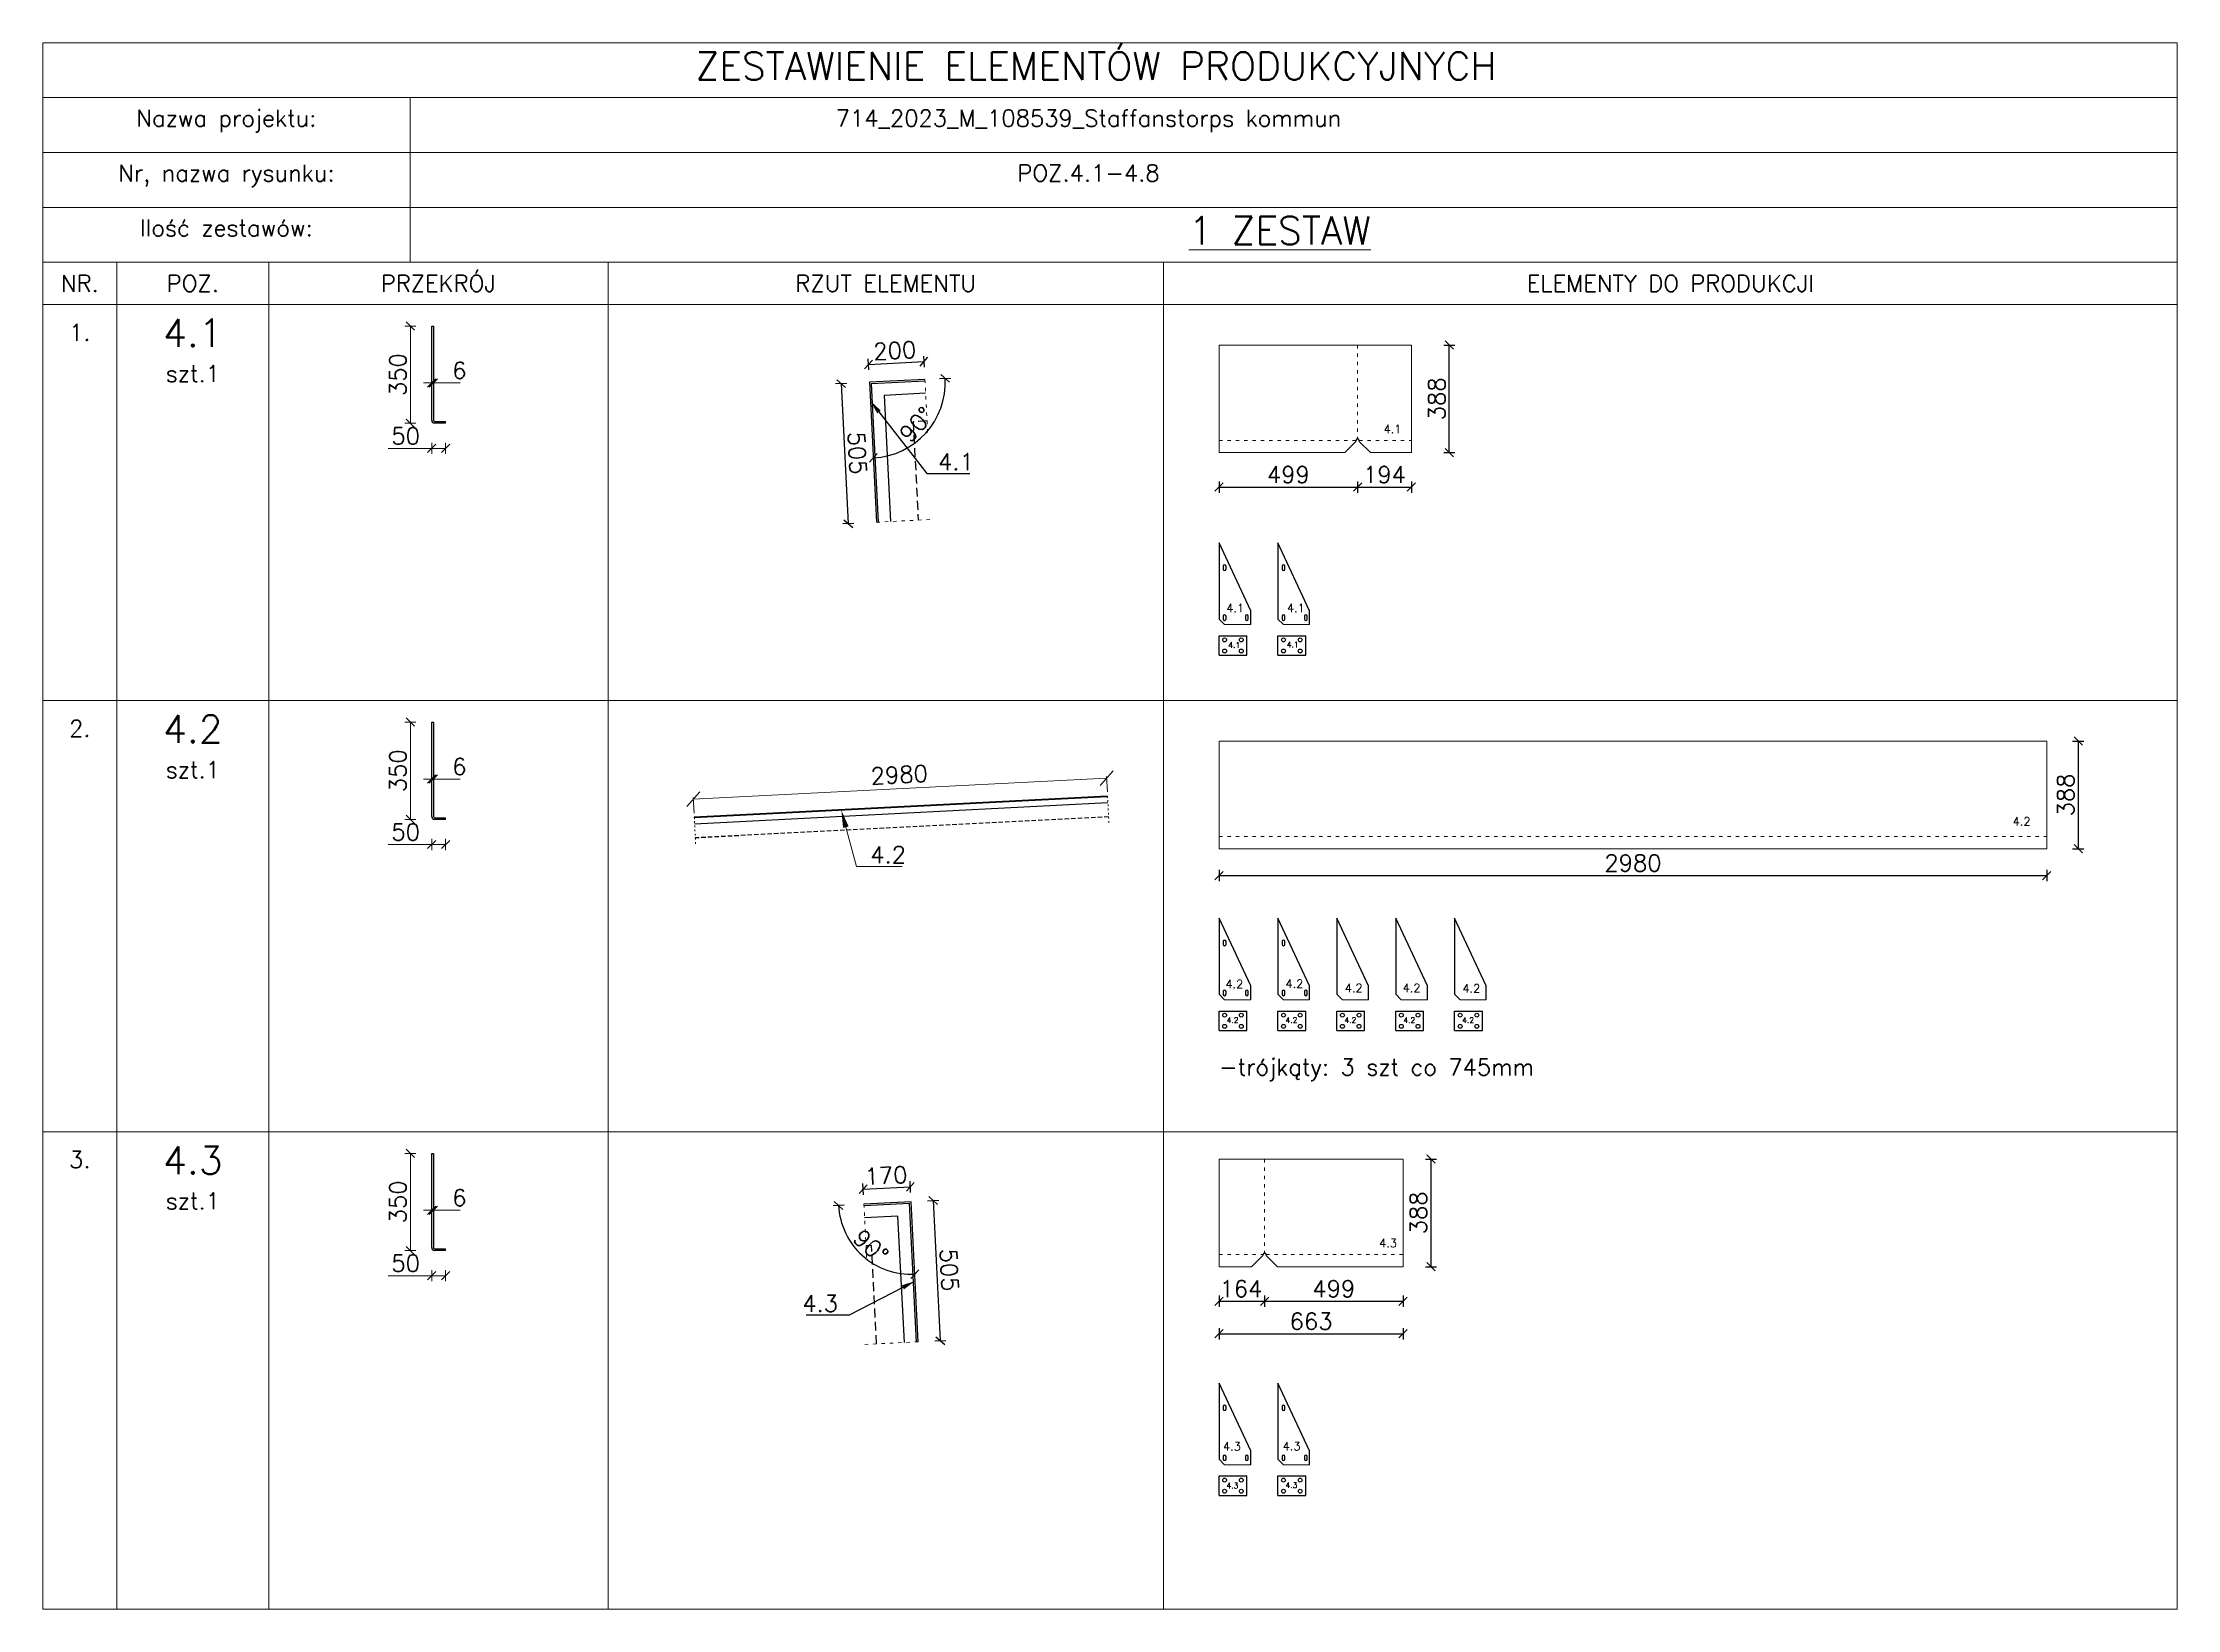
# Model space of a CAD drawing. Header units: millimetres. Extents: x 5046 to 103012, y -15969 to 47766.
# Drawn here: x 95327 to 103012, y 18062 to 23703 of the extents above; entities that cross this region are included whole.
import ezdxf
from ezdxf import colors
from ezdxf.entities.mleader import LeaderData, LeaderLine
from ezdxf.math import Vec2, Vec3

# ---------------------------------------------------------------- set-up
doc = ezdxf.new("R2010")
doc.units = ezdxf.units.MM
doc.linetypes.add('ACAD_ISO03W100', pattern=[30, 12, -18])
doc.linetypes.add('HIDDEN2', pattern=[4.7625, 3.175, -1.5875])
doc.layers.get('0').update_dxf_attribs({"lineweight": 0})
doc.layers.get('Defpoints').update_dxf_attribs({"lineweight": 0})
for name, color, linetype, lineweight in [('DIM', 3, 'Continuous', 0), ('Pomocnicze', 252, 'Continuous', 0), ('Przerywana', 230, 'ACAD_ISO03W100', 0), ('TEXT', 2, 'Continuous', 0)]:
    doc.layers.add(name, color=color, linetype=linetype, lineweight=lineweight)
for name, color, linetype in [('L_KS2 350', 150, 'Continuous'), ('L_KS_inderside', 40, 'HIDDEN2'), ('Profil główny', 7, 'Continuous')]:
    doc.layers.add(name, color=color, linetype=linetype)
doc.styles.add('Opisy 1-20', font='simplex.shx', dxfattribs={"height": 100})
doc.styles.add('Skala 1-20', font='simplex.shx', dxfattribs={"height": 60})
doc.styles.add('Skala 1-50', font='simplex.shx', dxfattribs={"height": 120})
doc.dimstyles.new('Skala 1-20', dxfattribs={"dimtxt": 6, "dimasz": 30, "dimexe": 20, "dimexo": 0.625, "dimgap": 15, "dimtad": 1, "dimdec": 0, "dimtxsty": 'Skala 1-20', "dimblk": 'OBLIQUE', "dimcen": 2.5, "dimadec": 0, "dimazin": 0, "dimtfac": 1, "dimtdec": 0, "dimtmove": 0, "dimatfit": 3, "dimldrblk": 'OBLIQUE', "dimfxl": 20, "dimfxlon": 1, "dimarcsym": 0})
doc.dimstyles.new('Skala 1-50', dxfattribs={"dimtxt": 12, "dimasz": 100, "dimexe": 12.5, "dimexo": 0.625, "dimgap": 40, "dimtad": 1, "dimdec": 0, "dimtxsty": 'Skala 1-50', "dimblk": 'OBLIQUE', "dimcen": 2.5, "dimadec": 0, "dimazin": 0, "dimtfac": 1, "dimtdec": 0, "dimtmove": 0, "dimatfit": 3, "dimldrblk": 'OBLIQUE', "dimfxl": 100, "dimfxlon": 1, "dimarcsym": 0})

msp = doc.modelspace()

# ---------------------------------------------------------------- texts
at = {"layer": 'TEXT', "attachment_point": 1}
for s, insert, char_height, width, style in [('\\pxqc;ZESTAWIENIE ELEMENTÓW PRODUKCYJNYCH', (95327.1, 23669.3), 100, 7585.376, 'Opisy 1-20'), ('\\pxqc;Nazwa projektu:', (95327.1, 23461.6), 60, 1322.832, 'Skala 1-20'), ('\\pxqc;714_2023_M_108539_Staffanstorps kommun', (96650, 23461.6), 60, 4884.84, 'Skala 1-20'), ('\\pxqc;Nr, nazwa rysunku:', (95327.1, 23264), 60, 1322.832, 'Skala 1-20'), ('\\pxqc;POZ.4.1-4.8', (96650, 23264), 60, 4884.84, 'Skala 1-20'), ('\\pxqc;Ilość zestawów:', (95327.1, 23066.4), 60, 1322.832, 'Skala 1-20'), ('\\pxqc;NR.', (95327.1, 22866.7), 60, 267.428, 'Skala 1-20'), ('\\pxqc;POZ.', (95594.6, 22866.7), 60, 546.27, 'Skala 1-20'), ('\\pxqc;PRZEKRÓJ', (96140.8, 22866.7), 60, 1221.678, 'Skala 1-20'), ('\\pxqc;RZUT ELEMENTU', (97362.5, 22866.7), 60, 2000, 'Skala 1-20'), ('\\pxqc;ELEMENTY DO PRODUKCJI', (99362.5, 22866.7), 60, 3650, 'Skala 1-20'), ('\\pxqc;1.', (95327.1, 22690.3), 60, 267.428, 'Skala 1-20'), ('\\pxqc;4.1\\P{\\H0.6x;szt.1}', (95594.6, 22708.3), 100, 546.27, 'Opisy 1-20'), ('4.1', (100154.9, 22327.4), 30, 74.012, 'Skala 1-50'), ('4.1', (99588.6, 21682.7), 30, 74.012, 'Skala 1-50'), ('4.1', (99807.1, 21683), 30, 74.012, 'Skala 1-50'), ('4.1', (99595.6, 21544.2), 20, 74.012, 'Skala 1-50'), ('4.1', (99806.2, 21545.8), 20, 74.012, 'Skala 1-50'), ('\\pxqc;2.', (95327.1, 21264), 60, 267.428, 'Skala 1-20'), ('\\pxqc;4.2\\P{\\H0.6x;szt.1}', (95594.6, 21281.9), 100, 546.27, 'Opisy 1-20'), ('4.2', (102419.6, 20914), 30, 74.012, 'Skala 1-50'), ('4.2', (99585.3, 20328.4), 30, 74.012, 'Skala 1-50'), ('4.2', (99801.6, 20329.8), 30, 74.012, 'Skala 1-50'), ('4.2', (100015.1, 20314.3), 30, 74.012, 'Skala 1-50'), ('4.2', (100223.3, 20314.7), 30, 74.012, 'Skala 1-50'), ('4.2', (100438.5, 20312.7), 30, 74.012, 'Skala 1-50'), ('4.2', (99589.7, 20193.5), 20, 74.012, 'Skala 1-50'), ('4.2', (99801.7, 20193.5), 20, 74.012, 'Skala 1-50'), ('4.2', (100013.8, 20193.5), 20, 74.012, 'Skala 1-50'), ('4.2', (100225.8, 20193.5), 20, 74.012, 'Skala 1-50'), ('4.2', (100437.8, 20193.5), 20, 74.012, 'Skala 1-50'), ('-trójkąty: 3 szt co 745mm', (99562.5, 20044.5), 60, 3450, 'Skala 1-20'), ('\\pxqc;3.', (95327.1, 19711.3), 60, 267.428, 'Skala 1-20'), ('\\pxqc;4.3\\P{\\H0.6x;szt.1}', (95594.6, 19729.2), 100, 546.27, 'Opisy 1-20'), ('4.3', (100138.9, 19395.6), 30, 74.012, 'Skala 1-50'), ('4.3', (99576.4, 18663.5), 30, 74.012, 'Skala 1-50'), ('4.3', (99791.5, 18664.3), 30, 74.012, 'Skala 1-50'), ('4.3', (99589, 18517.1), 20, 74.012, 'Skala 1-50'), ('4.3', (99801.4, 18519.1), 20, 74.012, 'Skala 1-50')]:
    msp.add_mtext(s, dxfattribs=dict(at, insert=insert, char_height=char_height, width=width, style=style))
at = {"layer": 'TEXT', "color": 1, "insert": (96650, 23077.2), "char_height": 100, "width": 6262.544, "attachment_point": 1, "style": 'Opisy 1-20'}
msp.add_mtext('\\pxqc;{\\L1 ZESTAW}', dxfattribs=at)

# ---------------------------------------------------------------- blocks, each defined once
blk = doc.blocks.new('_Oblique')
at = {"color": 0, "linetype": 'ByBlock', "lineweight": -2}
blk.add_line((-0.5, -0.5), (0.5, 0.5), dxfattribs=at)
blk = doc.blocks.new('*D2560')
at = {"layer": 'Defpoints', "color": 0}
for p in [(98500.3, 22554.9), (98303.9, 22480.8), (98503.6, 22491)]:
    blk.add_point(p, dxfattribs=at)
at = {"layer": 'DIM', "color": 0, "lineweight": -2}
for p, q in [((98301.6, 22524.8), (98299.6, 22564.7)), ((98300.6, 22544.7), (98500.3, 22554.9)), ((98501.4, 22534.9), (98499.3, 22574.9))]:
    blk.add_line(p, q, dxfattribs=at)
at = {"layer": 'DIM', "color": 0, "linetype": 'ByBlock', "lineweight": -2, "xscale": 30, "yscale": 30, "zscale": 30}
for p, rotation in [((98300.6, 22544.7), 182.9114408919048), ((98500.3, 22554.9), 2.911440891904782)]:
    blk.add_blockref('_Oblique', p, dxfattribs=dict(at, rotation=rotation))
at = {"layer": 'DIM', "color": 0, "insert": (98394.9, 22594.6), "char_height": 60, "attachment_point": 5, "rotation": 2.91144, "style": 'Skala 1-20'}
blk.add_mtext('200', dxfattribs=at)
blk = doc.blocks.new('*D2561')
at = {"layer": 'Defpoints', "color": 0}
for p in [(98303.9, 22480.8), (98227.7, 21971.3), (98329.5, 21976.5)]:
    blk.add_point(p, dxfattribs=at)
at = {"layer": 'DIM', "color": 0, "lineweight": -2}
for p, q in [((98222, 22476.6), (98182, 22474.6)), ((98202, 22475.6), (98227.7, 21971.3)), ((98247.6, 21972.3), (98207.7, 21970.3))]:
    blk.add_line(p, q, dxfattribs=at)
at = {"layer": 'DIM', "color": 0, "linetype": 'ByBlock', "lineweight": -2, "xscale": 30, "yscale": 30, "zscale": 30}
for p, rotation in [((98202, 22475.6), 92.9114408919101), ((98227.7, 21971.3), 272.9114408919101)]:
    blk.add_blockref('_Oblique', p, dxfattribs=dict(at, rotation=rotation))
at = {"layer": 'DIM', "color": 0, "insert": (98259.8, 22225.7), "char_height": 60, "attachment_point": 5, "rotation": 272.91144, "style": 'Skala 1-20'}
blk.add_mtext('505', dxfattribs=at)
blk = doc.blocks.new('*D3928')
at = {"layer": 'Defpoints', "color": 0}
for p in [(-6, -61.9), (44, -76.1), (-6, -166.7)]:
    blk.add_point(p, dxfattribs=at)
at = {"layer": 'DIM', "color": 0, "lineweight": -2}
for p, q in [((-6, -146.7), (-6, -186.7)), ((44, -146.7), (44, -186.7)), ((-6, -166.7), (-163.1, -166.7)), ((44, -166.7), (-6, -166.7))]:
    blk.add_line(p, q, dxfattribs=at)
at = {"layer": 'DIM', "color": 0, "linetype": 'ByBlock', "lineweight": -2, "xscale": 30, "yscale": 30, "zscale": 30, "rotation": 180}
blk.add_blockref('_Oblique', (-6, -166.7), dxfattribs=at)
at = {"layer": 'DIM', "color": 0, "linetype": 'ByBlock', "lineweight": -2, "xscale": 30, "yscale": 30, "zscale": 30}
blk.add_blockref('_Oblique', (44, -166.7), dxfattribs=at)
at = {"layer": 'DIM', "color": 0, "insert": (-99.6, -121.7), "char_height": 60, "attachment_point": 5, "style": 'Skala 1-20'}
blk.add_mtext('50', dxfattribs=at)
blk = doc.blocks.new('*D3929')
at = {"layer": 'Defpoints', "color": 0}
for p in [(-82.5, 273.9), (-3, 273.9), (13.2, -76.1)]:
    blk.add_point(p, dxfattribs=at)
at = {"layer": 'DIM', "color": 0, "lineweight": -2}
for p, q in [((-62.5, 273.9), (-102.5, 273.9)), ((-82.5, -76.1), (-82.5, 273.9)), ((-62.5, -76.1), (-102.5, -76.1))]:
    blk.add_line(p, q, dxfattribs=at)
at = {"layer": 'DIM', "color": 0, "linetype": 'ByBlock', "lineweight": -2, "xscale": 30, "yscale": 30, "zscale": 30}
for p, rotation in [((-82.5, 273.9), 90), ((-82.5, -76.1), 270)]:
    blk.add_blockref('_Oblique', p, dxfattribs=dict(at, rotation=rotation))
at = {"layer": 'DIM', "color": 0, "insert": (-127.5, 98.9), "char_height": 60, "attachment_point": 5, "rotation": 90, "style": 'Skala 1-20'}
blk.add_mtext('350', dxfattribs=at)
blk = doc.blocks.new('*D3930')
at = {"layer": 'Defpoints', "color": 0}
for p in [(-6, 46.6), (0, 68.9), (0, 46.6)]:
    blk.add_point(p, dxfattribs=at)
at = {"layer": 'DIM', "color": 0, "lineweight": -2}
for p, q in [((-6, 48.9), (-6, 88.9)), ((0, 48.9), (0, 88.9)), ((-6, 68.9), (-36, 68.9)), ((-6, 68.9), (0, 68.9)), ((0, 68.9), (97.1, 68.9))]:
    blk.add_line(p, q, dxfattribs=at)
at = {"layer": 'DIM', "color": 0, "linetype": 'ByBlock', "lineweight": -2, "xscale": 30, "yscale": 30, "zscale": 30}
blk.add_blockref('_Oblique', (-6, 68.9), dxfattribs=at)
at = {"layer": 'DIM', "color": 0, "linetype": 'ByBlock', "lineweight": -2, "xscale": 30, "yscale": 30, "zscale": 30, "rotation": 180}
blk.add_blockref('_Oblique', (0, 68.9), dxfattribs=at)
at = {"layer": 'DIM', "color": 0, "insert": (93.6, 113.9), "char_height": 60, "attachment_point": 5, "style": 'Skala 1-20'}
blk.add_mtext('6', dxfattribs=at)
blk = doc.blocks.new('*D3932')
at = {"layer": 'Defpoints', "color": 0}
for p in [(100255, 22614.6), (100391.5, 22614.6), (100255, 22227.1)]:
    blk.add_point(p, dxfattribs=at)
at = {"layer": 'DIM', "color": 0, "lineweight": -2}
for p, q in [((100371.5, 22614.6), (100411.5, 22614.6)), ((100391.5, 22227.1), (100391.5, 22614.6)), ((100371.5, 22227.1), (100411.5, 22227.1))]:
    blk.add_line(p, q, dxfattribs=at)
at = {"layer": 'DIM', "color": 0, "linetype": 'ByBlock', "lineweight": -2, "xscale": 30, "yscale": 30, "zscale": 30}
for p, rotation in [((100391.5, 22614.6), 90), ((100391.5, 22227.1), 270)]:
    blk.add_blockref('_Oblique', p, dxfattribs=dict(at, rotation=rotation))
at = {"layer": 'DIM', "color": 0, "insert": (100346.5, 22420.9), "char_height": 60, "attachment_point": 5, "rotation": 90, "style": 'Skala 1-20'}
blk.add_mtext('388', dxfattribs=at)
blk = doc.blocks.new('*D3964')
at = {"layer": 'Defpoints', "color": 0}
for p in [(99562.5, 22444.5), (100061.3, 22444.9), (100061.3, 22102.9)]:
    blk.add_point(p, dxfattribs=at)
at = {"layer": 'DIM', "color": 0, "lineweight": -2}
for p, q in [((99562.5, 22122.9), (99562.5, 22082.9)), ((99562.5, 22102.9), (100061.3, 22102.9)), ((100061.3, 22122.9), (100061.3, 22082.9))]:
    blk.add_line(p, q, dxfattribs=at)
at = {"layer": 'DIM', "color": 0, "linetype": 'ByBlock', "lineweight": -2, "xscale": 30, "yscale": 30, "zscale": 30, "rotation": 180}
blk.add_blockref('_Oblique', (99562.5, 22102.9), dxfattribs=at)
at = {"layer": 'DIM', "color": 0, "linetype": 'ByBlock', "lineweight": -2, "xscale": 30, "yscale": 30, "zscale": 30}
blk.add_blockref('_Oblique', (100061.3, 22102.9), dxfattribs=at)
at = {"layer": 'DIM', "color": 0, "insert": (99811.9, 22147.9), "char_height": 60, "attachment_point": 5, "style": 'Skala 1-20'}
blk.add_mtext('499', dxfattribs=at)
blk = doc.blocks.new('*D3965')
at = {"layer": 'Defpoints', "color": 0}
for p in [(100061.3, 22444.9), (100255, 22444.9), (100255, 22102.9)]:
    blk.add_point(p, dxfattribs=at)
at = {"layer": 'DIM', "color": 0, "lineweight": -2}
for p, q in [((100061.3, 22122.9), (100061.3, 22082.9)), ((100061.3, 22102.9), (100255, 22102.9)), ((100255, 22122.9), (100255, 22082.9))]:
    blk.add_line(p, q, dxfattribs=at)
at = {"layer": 'DIM', "color": 0, "linetype": 'ByBlock', "lineweight": -2, "xscale": 30, "yscale": 30, "zscale": 30, "rotation": 180}
blk.add_blockref('_Oblique', (100061.3, 22102.9), dxfattribs=at)
at = {"layer": 'DIM', "color": 0, "linetype": 'ByBlock', "lineweight": -2, "xscale": 30, "yscale": 30, "zscale": 30}
blk.add_blockref('_Oblique', (100255, 22102.9), dxfattribs=at)
at = {"layer": 'DIM', "color": 0, "insert": (100158.1, 22147.9), "char_height": 60, "attachment_point": 5, "style": 'Skala 1-20'}
blk.add_mtext('194', dxfattribs=at)
blk = doc.blocks.new('*D3974')
at = {"layer": 'Defpoints', "color": 0}
for p in [(98303.9, 22480.8), (98303.9, 22480.8), (98503.6, 22491), (98452.1, 22251.7), (98329.5, 21976.5)]:
    blk.add_point(p, dxfattribs=at)
at = {"layer": 'DIM', "color": 0, "lineweight": -2}
blk.add_line((98556.4, 22493.6), (98596.3, 22495.7), dxfattribs=at)
blk.add_arc((98303.9, 22480.8), 272.9, 272.91144, 2.91144, dxfattribs=at)
at = {"layer": 'DIM', "color": 0, "linetype": 'ByBlock', "lineweight": -2, "xscale": 30, "yscale": 30, "zscale": 30}
for p, rotation in [((98576.4, 22494.7), 92.91144089190479), ((98317.7, 22208.3), 182.9114408919051)]:
    blk.add_blockref('_Oblique', p, dxfattribs=dict(at, rotation=rotation))
at = {"layer": 'DIM', "color": 0, "insert": (98472.9, 22328.1), "char_height": 60, "attachment_point": 5, "rotation": 47.91144, "style": 'Skala 1-20'}
blk.add_mtext('90%%d', dxfattribs=at)
blk = doc.blocks.new('*D4104')
at = {"layer": 'Defpoints', "color": 0}
for p in [(1910, 232), (1917, 104), (-1059, -48)]:
    blk.add_point(p, dxfattribs=at)
at = {"layer": 'DIM', "color": 0, "lineweight": -2}
for p, q in [((-1066, 81), (1910, 232)), ((1916, 133), (1910, 245)), ((-1061, -19), (-1066, 94))]:
    blk.add_line(p, q, dxfattribs=at)
at = {"layer": 'DIM', "color": 0, "linetype": 'ByBlock', "lineweight": -2, "xscale": 100, "yscale": 100, "zscale": 100}
for p, rotation in [((1910, 232), 2.911440891904371), ((-1066, 81), 182.9114408919044)]:
    blk.add_blockref('_Oblique', p, dxfattribs=dict(at, rotation=rotation))
at = {"layer": 'DIM', "color": 0, "insert": (417, 257), "char_height": 120, "attachment_point": 5, "rotation": 2.9114, "style": 'Skala 1-50'}
blk.add_mtext('2980', dxfattribs=at)
blk = doc.blocks.new('*D3978')
at = {"layer": 'Defpoints', "color": 0}
for p in [(99562.5, 20800.8), (102542.5, 20800.8), (102542.5, 20704.4)]:
    blk.add_point(p, dxfattribs=at)
at = {"layer": 'DIM', "color": 0, "lineweight": -2}
for p, q in [((99562.5, 20724.4), (99562.5, 20684.4)), ((99562.5, 20704.4), (102542.5, 20704.4)), ((102542.5, 20724.4), (102542.5, 20684.4))]:
    blk.add_line(p, q, dxfattribs=at)
at = {"layer": 'DIM', "color": 0, "linetype": 'ByBlock', "lineweight": -2, "xscale": 30, "yscale": 30, "zscale": 30, "rotation": 180}
blk.add_blockref('_Oblique', (99562.5, 20704.4), dxfattribs=at)
at = {"layer": 'DIM', "color": 0, "linetype": 'ByBlock', "lineweight": -2, "xscale": 30, "yscale": 30, "zscale": 30}
blk.add_blockref('_Oblique', (102542.5, 20704.4), dxfattribs=at)
at = {"layer": 'DIM', "color": 0, "insert": (101052.5, 20749.4), "char_height": 60, "attachment_point": 5, "style": 'Skala 1-20'}
blk.add_mtext('2980', dxfattribs=at)
blk = doc.blocks.new('*D3979')
at = {"layer": 'Defpoints', "color": 0}
for p in [(102542.5, 21188.3), (102542.5, 20800.8), (102655.7, 20800.8)]:
    blk.add_point(p, dxfattribs=at)
at = {"layer": 'DIM', "color": 0, "lineweight": -2}
for p, q in [((102635.7, 21188.3), (102675.7, 21188.3)), ((102655.7, 21188.3), (102655.7, 20800.8)), ((102635.7, 20800.8), (102675.7, 20800.8))]:
    blk.add_line(p, q, dxfattribs=at)
at = {"layer": 'DIM', "color": 0, "linetype": 'ByBlock', "lineweight": -2, "xscale": 30, "yscale": 30, "zscale": 30}
for p, rotation in [((102655.7, 21188.3), 90), ((102655.7, 20800.8), 270)]:
    blk.add_blockref('_Oblique', p, dxfattribs=dict(at, rotation=rotation))
at = {"layer": 'DIM', "color": 0, "insert": (102610.7, 20994.5), "char_height": 60, "attachment_point": 5, "rotation": 90, "style": 'Skala 1-20'}
blk.add_mtext('388', dxfattribs=at)
blk = doc.blocks.new('*D3994')
at = {"layer": 'Defpoints', "color": 0}
for p in [(98283.9, 19521.2), (98451, 19583.5), (98453.7, 19529.8)]:
    blk.add_point(p, dxfattribs=at)
at = {"layer": 'DIM', "color": 0, "lineweight": -2}
for p, q in [((98452, 19563.5), (98450, 19603.5)), ((98282.2, 19554.9), (98280.2, 19594.8)), ((98281.2, 19574.9), (98451, 19583.5))]:
    blk.add_line(p, q, dxfattribs=at)
at = {"layer": 'DIM', "color": 0, "linetype": 'ByBlock', "lineweight": -2, "xscale": 30, "yscale": 30, "zscale": 30}
for p, rotation in [((98451, 19583.5), 2.91144089190618), ((98281.2, 19574.9), 182.9114408919062)]:
    blk.add_blockref('_Oblique', p, dxfattribs=dict(at, rotation=rotation))
at = {"layer": 'DIM', "color": 0, "insert": (98363.5, 19624.1), "char_height": 60, "attachment_point": 5, "rotation": 2.91144, "style": 'Skala 1-20'}
blk.add_mtext('170', dxfattribs=at)
blk = doc.blocks.new('*D3995')
at = {"layer": 'Defpoints', "color": 0}
for p in [(98453.7, 19529.8), (98479.3, 19025.5), (98558.9, 19029.6)]:
    blk.add_point(p, dxfattribs=at)
at = {"layer": 'DIM', "color": 0, "lineweight": -2}
for p, q in [((98513.3, 19532.8), (98553.3, 19534.8)), ((98533.3, 19533.8), (98558.9, 19029.6)), ((98539, 19028.5), (98578.9, 19030.6))]:
    blk.add_line(p, q, dxfattribs=at)
at = {"layer": 'DIM', "color": 0, "linetype": 'ByBlock', "lineweight": -2, "xscale": 30, "yscale": 30, "zscale": 30}
for p, rotation in [((98533.3, 19533.8), 92.91144089190571), ((98558.9, 19029.6), 272.9114408919057)]:
    blk.add_blockref('_Oblique', p, dxfattribs=dict(at, rotation=rotation))
at = {"layer": 'DIM', "color": 0, "insert": (98591.1, 19284), "char_height": 60, "attachment_point": 5, "rotation": 272.91144, "style": 'Skala 1-20'}
blk.add_mtext('505', dxfattribs=at)
blk = doc.blocks.new('*D3997')
at = {"layer": 'Defpoints', "color": 0}
for p in [(98283.9, 19521.2), (98453.7, 19529.8), (98453.7, 19529.8), (98234.2, 19387.7), (98479.3, 19025.5)]:
    blk.add_point(p, dxfattribs=at)
at = {"layer": 'DIM', "color": 0, "lineweight": -2}
blk.add_line((98212.5, 19517.5), (98172.6, 19515.5), dxfattribs=at)
blk.add_arc((98453.7, 19529.8), 261.5, 182.91144, 272.91144, dxfattribs=at)
at = {"layer": 'DIM', "color": 0, "linetype": 'ByBlock', "lineweight": -2, "xscale": 30, "yscale": 30, "zscale": 30}
for p, rotation in [((98192.5, 19516.5), 92.91144089190497), ((98467, 19268.6), 2.911440891905713)]:
    blk.add_blockref('_Oblique', p, dxfattribs=dict(at, rotation=rotation))
at = {"layer": 'DIM', "color": 0, "insert": (98308.6, 19369.1), "char_height": 60, "attachment_point": 5, "rotation": 317.91144, "style": 'Skala 1-20'}
blk.add_mtext('90%%d', dxfattribs=at)
blk = doc.blocks.new('*D4006')
at = {"layer": 'Defpoints', "color": 0}
for p in [(99562.5, 19513.1), (99726.3, 19513.5), (99726.3, 19171.5)]:
    blk.add_point(p, dxfattribs=at)
at = {"layer": 'DIM', "color": 0, "lineweight": -2}
for p, q in [((99562.5, 19191.5), (99562.5, 19151.5)), ((99562.5, 19171.5), (99726.3, 19171.5)), ((99726.3, 19191.5), (99726.3, 19151.5))]:
    blk.add_line(p, q, dxfattribs=at)
at = {"layer": 'DIM', "color": 0, "linetype": 'ByBlock', "lineweight": -2, "xscale": 30, "yscale": 30, "zscale": 30, "rotation": 180}
blk.add_blockref('_Oblique', (99562.5, 19171.5), dxfattribs=at)
at = {"layer": 'DIM', "color": 0, "linetype": 'ByBlock', "lineweight": -2, "xscale": 30, "yscale": 30, "zscale": 30}
blk.add_blockref('_Oblique', (99726.3, 19171.5), dxfattribs=at)
at = {"layer": 'DIM', "color": 0, "insert": (99641.3, 19216.5), "char_height": 60, "attachment_point": 5, "style": 'Skala 1-20'}
blk.add_mtext('164', dxfattribs=at)
blk = doc.blocks.new('*D4007')
at = {"layer": 'Defpoints', "color": 0}
for p in [(99726.3, 19513.5), (100225, 19513.5), (100225, 19171.5)]:
    blk.add_point(p, dxfattribs=at)
at = {"layer": 'DIM', "color": 0, "lineweight": -2}
for p, q in [((99726.3, 19191.5), (99726.3, 19151.5)), ((99726.3, 19171.5), (100225, 19171.5)), ((100225, 19191.5), (100225, 19151.5))]:
    blk.add_line(p, q, dxfattribs=at)
at = {"layer": 'DIM', "color": 0, "linetype": 'ByBlock', "lineweight": -2, "xscale": 30, "yscale": 30, "zscale": 30, "rotation": 180}
blk.add_blockref('_Oblique', (99726.3, 19171.5), dxfattribs=at)
at = {"layer": 'DIM', "color": 0, "linetype": 'ByBlock', "lineweight": -2, "xscale": 30, "yscale": 30, "zscale": 30}
blk.add_blockref('_Oblique', (100225, 19171.5), dxfattribs=at)
at = {"layer": 'DIM', "color": 0, "insert": (99975.6, 19216.5), "char_height": 60, "attachment_point": 5, "style": 'Skala 1-20'}
blk.add_mtext('499', dxfattribs=at)
blk = doc.blocks.new('*D4008')
at = {"layer": 'Defpoints', "color": 0}
for p in [(100225, 19683.3), (100225, 19295.7), (100325.2, 19295.7)]:
    blk.add_point(p, dxfattribs=at)
at = {"layer": 'DIM', "color": 0, "lineweight": -2}
for p, q in [((100305.2, 19683.3), (100345.2, 19683.3)), ((100325.2, 19683.3), (100325.2, 19295.7)), ((100305.2, 19295.7), (100345.2, 19295.7))]:
    blk.add_line(p, q, dxfattribs=at)
at = {"layer": 'DIM', "color": 0, "linetype": 'ByBlock', "lineweight": -2, "xscale": 30, "yscale": 30, "zscale": 30}
for p, rotation in [((100325.2, 19683.3), 90), ((100325.2, 19295.7), 270)]:
    blk.add_blockref('_Oblique', p, dxfattribs=dict(at, rotation=rotation))
at = {"layer": 'DIM', "color": 0, "insert": (100280.2, 19489.5), "char_height": 60, "attachment_point": 5, "rotation": 90, "style": 'Skala 1-20'}
blk.add_mtext('388', dxfattribs=at)
blk = doc.blocks.new('*D4015')
at = {"layer": 'Defpoints', "color": 0}
for p in [(99562.5, 19489.5), (100225, 19489.5), (100225, 19054.2)]:
    blk.add_point(p, dxfattribs=at)
at = {"layer": 'DIM', "color": 0, "lineweight": -2}
for p, q in [((99562.5, 19074.2), (99562.5, 19034.2)), ((100225, 19074.2), (100225, 19034.2)), ((99562.5, 19054.2), (100225, 19054.2))]:
    blk.add_line(p, q, dxfattribs=at)
at = {"layer": 'DIM', "color": 0, "linetype": 'ByBlock', "lineweight": -2, "xscale": 30, "yscale": 30, "zscale": 30, "rotation": 180}
blk.add_blockref('_Oblique', (99562.5, 19054.2), dxfattribs=at)
at = {"layer": 'DIM', "color": 0, "linetype": 'ByBlock', "lineweight": -2, "xscale": 30, "yscale": 30, "zscale": 30}
blk.add_blockref('_Oblique', (100225, 19054.2), dxfattribs=at)
at = {"layer": 'DIM', "color": 0, "insert": (99893.8, 19099.2), "char_height": 60, "attachment_point": 5, "style": 'Skala 1-20'}
blk.add_mtext('663', dxfattribs=at)
blk = doc.blocks.new('przekroj_4')
at = {"layer": 'Profil główny'}
for p, q in [((-6, -65.6), (-6, 273.9)), ((-6, 273.9), (0, 273.9)), ((0, 273.9), (0, -65.6)), ((0, 273.9), (0, 223.9)), ((4.5, -70.1), (44, -70.1)), ((44, -76.1), (4.5, -76.1)), ((44, -76.1), (44, -70.1))]:
    blk.add_line(p, q, dxfattribs=at)
for radius in [10.5, 4.53]:
    blk.add_arc((4.5, -65.6), radius, 180, 270, dxfattribs=at)
at = {"layer": 'DIM'}
dim = blk.add_linear_dim(base=(-82.5, 273.9), p1=(13.2, -76.1), p2=(-3, 273.9), angle=90, dimstyle='Skala 1-20', dxfattribs=at)
dim.commit()
dim.dimension.update_dxf_attribs({"geometry": '*D3929', "text_midpoint": (-127.5, 98.9)})
for base, p1, p2, picture, middle in [((0, 68.9), (-6, 46.6), (0, 46.6), '*D3930', (93.6, 113.9)), ((-6, -166.7), (44, -76.1), (-6, -61.9), '*D3928', (-99.6, -121.7))]:
    dim = blk.add_linear_dim(base=base, p1=p1, p2=p2, dimstyle='Skala 1-20', dxfattribs=at)
    dim.commit()
    dim.dimension.update_dxf_attribs({"geometry": picture, "text_midpoint": middle})
blk = doc.blocks.new('4.2')
at = {"layer": 'L_KS2 350'}
for points in [[(1917, 103.5), (-1059.2, -47.9)], [(1917.3, 97.5), (-1058.9, -53.9)], [(1919.5, 53.6), (-1056.6, -97.8)]]:
    blk.add_lwpolyline(points, dxfattribs=at)
at = {"layer": 'L_KS_inderside', "color": 150, "ltscale": 10}
blk.add_lwpolyline([(1924.6, -46.3), (-1051.6, -197.7)], dxfattribs=at)
at = {"layer": 'Przerywana'}
for p, q in [((1917, 103.5), (1927.2, -97.8)), ((-1059.2, -47.9), (-1048.9, -249.1))]:
    blk.add_line(p, q, dxfattribs=at)
at = {"layer": 'DIM'}
dim = blk.add_aligned_dim(p1=(-1059.2, -47.9), p2=(1917, 103.5), distance=129.1, dimstyle='Skala 1-50', dxfattribs=at)
dim.commit()
dim.dimension.update_dxf_attribs({"geometry": '*D4104', "text_midpoint": (417.3, 256.6)})
ml = blk.add_multileader_mtext('Standard', dxfattribs=at)
ml.set_content('4.2', style='Skala 1-50')
ml.set_leader_properties()
ml.build(insert=Vec2(0, 0))
ml.multileader.update_dxf_attribs({"has_text_frame": 1, "text_left_attachment_type": 5, "text_right_attachment_type": 5, "dogleg_length": 50, "arrow_head_size": 125})
ctx = ml.context
ctx.base_point, ctx.char_height, ctx.arrow_head_size, ctx.landing_gap_size = Vec3(158, -403.1), 120, 125, 50
ctx.left_attachment, ctx.right_attachment = 5, 5
notes = []
notes.append((ctx, [(0, (1, 1, 0), (108, -403.1), (1, 0), 50, [(0, [(0, 0)], 0, [])])]))
ctx.mtext.insert, ctx.mtext.flow_direction = Vec3(208, -259.1), 5
for ctx, leaders in notes:
    for number, flags, end, landing, length, lines in leaders:
        leader = LeaderData()
        leader.index, (leader.has_last_leader_line, leader.has_dogleg_vector, leader.attachment_direction) = number, flags
        leader.last_leader_point, leader.dogleg_vector, leader.dogleg_length = Vec3(end), Vec3(landing), length
        for number, points, colour, breaks in lines:
            line = LeaderLine()
            line.index, line.vertices, line.color, line.breaks = number, Vec3.list(points), colors.encode_raw_color(colour), breaks
            leader.lines.append(line)
        ctx.leaders.append(leader)

# ---------------------------------------------------------------- dimensions: what is measured, and where the dimension line sits
at = {"layer": 'DIM'}
for base, p1, p2, picture, middle in [((98500.3, 22554.9), (98303.9, 22480.8), (98503.6, 22491), '*D2560', (98397.2, 22549.6)), ((98451, 19583.5), (98283.9, 19521.2), (98453.7, 19529.8), '*D3994', (98365.8, 19579.2))]:
    dim = msp.add_linear_dim(base=base, p1=p1, p2=p2, angle=2.91144, dimstyle='Skala 1-20', dxfattribs=at)
    dim.commit()
    dim.dimension.update_dxf_attribs({"geometry": picture, "text_midpoint": middle, "dimtype": 161})
for base, p1, p2, picture, middle in [((100391.5473, 22614.6241), (100255.0086, 22227.1141), (100255.0086, 22614.6241), '*D3932', (100346.5473, 22420.8691)), ((102655.6592, 20800.7797), (102542.4986, 21188.2897), (102542.4986, 20800.7797), '*D3979', (102610.6592, 20994.5347)), ((100325.2, 19295.7), (100225, 19683.3), (100225, 19295.7), '*D4008', (100280.2, 19489.5))]:
    dim = msp.add_linear_dim(base=base, p1=p1, p2=p2, angle=90, dimstyle='Skala 1-20', dxfattribs=at)
    dim.commit()
    dim.dimension.update_dxf_attribs({"geometry": picture, "text_midpoint": middle})
for p1, p2, distance, picture, middle in [((98303.9, 22480.8), (98329.5, 21976.5), -102, '*D2561', (98259.8, 22225.7)), ((98453.7, 19529.8), (98479.3, 19025.5), 79.7, '*D3995', (98591.1, 19284))]:
    dim = msp.add_aligned_dim(p1=p1, p2=p2, distance=distance, dimstyle='Skala 1-20', dxfattribs=at)
    dim.commit()
    dim.dimension.update_dxf_attribs({"geometry": picture, "text_midpoint": middle})
for base, line1, line2, picture, middle in [((98452.1, 22251.7), ((98503.6, 22491), (98303.9, 22480.8)), ((98303.9, 22480.8), (98329.5, 21976.5)), '*D3974', (98472.9, 22328.1)), ((98234.2, 19387.7), ((98479.3, 19025.5), (98453.7, 19529.8)), ((98453.7, 19529.8), (98283.9, 19521.2)), '*D3997', (98308.6, 19369.1))]:
    dim = msp.add_angular_dim_2l(base=base, line1=line1, line2=line2, dimstyle='Skala 1-20', dxfattribs=at)
    dim.commit()
    dim.dimension.update_dxf_attribs({"geometry": picture, "text_midpoint": middle})
for base, p1, p2, picture, middle in [((100061.3, 22102.9), (99562.5, 22444.5), (100061.3, 22444.9), '*D3964', (99811.9, 22147.9)), ((100255, 22102.9), (100061.3, 22444.9), (100255, 22444.9), '*D3965', (100158.1, 22147.9)), ((102542.5, 20704.4), (99562.5, 20800.8), (102542.5, 20800.8), '*D3978', (101052.5, 20749.4)), ((100225.0086, 19054.1856), (99562.4986, 19489.5004), (100225.0086, 19489.5004), '*D4015', (99893.7536, 19099.1856)), ((100225, 19171.5), (99726.3, 19513.5), (100225, 19513.5), '*D4007', (99975.6, 19216.5))]:
    dim = msp.add_linear_dim(base=base, p1=p1, p2=p2, dimstyle='Skala 1-20', dxfattribs=at)
    dim.commit()
    dim.dimension.update_dxf_attribs({"geometry": picture, "text_midpoint": middle})
dim = msp.add_linear_dim(base=(99726.3, 19171.5), p1=(99562.5, 19513.1), p2=(99726.3, 19513.5), dimstyle='Skala 1-20', dxfattribs=at)
dim.commit()
dim.dimension.update_dxf_attribs({"geometry": '*D4006', "text_midpoint": (99641.3, 19171.5), "dimtype": 160})

# ---------------------------------------------------------------- linework, layer by layer
at = {"color": 7, "linetype": 'Continuous', "lineweight": 25}
for p, q in [((100014.7, 22227.1), (100054.1, 22266.6)), ((100057, 22275.2), (100054.1, 22266.6)), ((100065.5, 22275.2), (100057, 22275.2)), ((100068.4, 22266.6), (100065.5, 22275.2)), ((100068.4, 22266.6), (100107.8, 22227.1)), ((99679.7, 19295.7), (99719.1, 19335.2)), ((99722, 19343.8), (99719.1, 19335.2)), ((99730.5, 19343.8), (99722, 19343.8)), ((99733.4, 19335.2), (99730.5, 19343.8)), ((99733.4, 19335.2), (99772.8, 19295.7))]:
    msp.add_line(p, q, dxfattribs=at)
for p, q in [((99676.5, 21608.1), (99582.5, 21608.1)), ((99888.5, 21608.1), (99794.5, 21608.1)), ((99562.5, 20800.8), (99562.5, 21188.3)), ((99562.5, 21188.3), (102542.5, 21188.3)), ((102542.5, 21188.3), (102542.5, 20800.8)), ((102542.5, 20800.8), (99562.5, 20800.8)), ((99676.5, 20256.6), (99582.5, 20256.6)), ((99888.5, 20256.6), (99794.5, 20256.6)), ((100100.5, 20256.6), (100006.5, 20256.6)), ((100312.6, 20256.6), (100218.6, 20256.6)), ((100524.6, 20256.6), (100430.6, 20256.6)), ((99676.5, 18582.4), (99582.5, 18582.4)), ((99888.5, 18582.4), (99794.5, 18582.4))]:
    msp.add_line(p, q)
for points in [[(100014.7, 22227.1), (99562.5, 22227.1), (99562.5, 22614.6), (100255, 22614.6), (100255, 22227.1), (100107.8, 22227.1)], [(99679.7, 19295.7), (99562.5, 19295.7), (99562.5, 19683.3), (100225, 19683.3), (100225, 19295.7), (99772.8, 19295.7)]]:
    msp.add_lwpolyline(points)
at = {"layer": 'L_KS2 350'}
for points in [[(98503.6, 22491), (98303.9, 22480.8)], [(98303.9, 22480.8), (98329.5, 21976.5)], [(98503.9, 22485), (98310.2, 22475.1), (98335.5, 21976.8)], [(98506.1, 22441), (98356.3, 22433.4)], [(98356.3, 22433.4), (98379.4, 21979)], [(98479.3, 19025.5), (98453.7, 19529.8), (98283.9, 19521.2)], [(98473.4, 19025.2), (98448, 19523.5), (98284.2, 19515.2)], [(98429.4, 19023), (98406.3, 19477.3), (98286.5, 19471.2)]]:
    msp.add_lwpolyline(points, dxfattribs=at)
at = {"layer": 'L_KS_inderside', "color": 150, "ltscale": 10}
for points in [[(98511.2, 22341.2), (98461.3, 22338.6), (98479.3, 21984.1)], [(98329.5, 19017.9), (98311.5, 19372.4), (98291.5, 19371.3)]]:
    msp.add_lwpolyline(points, dxfattribs=at)
at = {"layer": 'Pomocnicze'}
for p, q in [((103012.5, 23505.8), (95327.1, 23505.8)), ((96650, 23505.8), (96650, 22912.9)), ((103012.5, 23308.1), (95327.1, 23308.1)), ((103012.5, 23110.5), (95327.1, 23110.5)), ((103012.5, 22912.9), (95327.1, 22912.9)), ((95594.6, 22912.9), (95594.6, 18062)), ((96140.8, 22912.9), (96140.8, 18062)), ((97362.5, 22912.9), (97362.5, 18062)), ((99362.5, 22912.9), (99362.5, 18062)), ((103012.5, 22760.5), (95327.1, 22760.5)), ((103012.5, 21334.1), (95327.1, 21334.1)), ((103012.5, 19781.4), (95327.1, 19781.4))]:
    msp.add_line(p, q, dxfattribs=at)
at = {"layer": 'Pomocnicze', "linetype": 'ACAD_ISO03W100'}
for p, q in [((100061.3, 22614.6), (100061.3, 22275.2)), ((99562.5, 22270.9), (100055.6, 22270.9)), ((100067, 22270.9), (100255, 22270.9)), ((99562.5, 20844.5), (102542.5, 20844.5)), ((99726.3, 19683.3), (99726.3, 19343.8)), ((99562.5, 19339.5), (99720.6, 19339.5)), ((99732, 19339.5), (100225, 19339.5))]:
    msp.add_line(p, q, dxfattribs=at)
at = {"layer": 'Pomocnicze'}
msp.add_lwpolyline([(95327.1, 23703.4), (95327.1, 18062), (103012.5, 18062), (103012.5, 23703.4)], close=True, dxfattribs=at)
at = {"layer": 'Profil główny'}
for p, q in [((99562.5, 21902.1), (99562.5, 21628.1)), ((99676.5, 21658.1), (99562.5, 21902.1)), ((99774.5, 21902.1), (99774.5, 21628.1)), ((99888.5, 21658.1), (99774.5, 21902.1)), ((99562.5, 21628.1), (99582.5, 21608.1)), ((99676.5, 21608.1), (99676.5, 21658.1)), ((99774.5, 21628.1), (99794.5, 21608.1)), ((99888.5, 21608.1), (99888.5, 21658.1)), ((99562.5, 21567.9), (99662.5, 21567.9)), ((99562.5, 21497.9), (99562.5, 21567.9)), ((99662.5, 21497.9), (99662.5, 21567.9)), ((99774.5, 21567.9), (99874.5, 21567.9)), ((99774.5, 21497.9), (99774.5, 21567.9)), ((99874.5, 21497.9), (99874.5, 21567.9)), ((99562.5, 21497.9), (99568.5, 21497.9)), ((99562.5, 21497.9), (99662.5, 21497.9)), ((99774.5, 21497.9), (99780.5, 21497.9)), ((99774.5, 21497.9), (99874.5, 21497.9)), ((99562.5, 20550.6), (99562.5, 20276.6)), ((99676.5, 20306.6), (99562.5, 20550.6)), ((99774.5, 20550.6), (99774.5, 20276.6)), ((99888.5, 20306.6), (99774.5, 20550.6)), ((99986.5, 20550.6), (99986.5, 20276.6)), ((100100.5, 20306.6), (99986.5, 20550.6)), ((100198.6, 20550.6), (100198.6, 20276.6)), ((100312.6, 20306.6), (100198.6, 20550.6)), ((100410.6, 20550.6), (100410.6, 20276.6)), ((100524.6, 20306.6), (100410.6, 20550.6)), ((99676.5, 20256.6), (99676.5, 20306.6)), ((99888.5, 20256.6), (99888.5, 20306.6)), ((100100.5, 20256.6), (100100.5, 20306.6)), ((100312.6, 20256.6), (100312.6, 20306.6)), ((100524.6, 20256.6), (100524.6, 20306.6)), ((99562.5, 20276.6), (99582.5, 20256.6)), ((99562.5, 20216.4), (99662.5, 20216.4)), ((99562.5, 20146.4), (99562.5, 20216.4)), ((99662.5, 20146.4), (99662.5, 20216.4)), ((99774.5, 20276.6), (99794.5, 20256.6)), ((99774.5, 20216.4), (99874.5, 20216.4)), ((99774.5, 20146.4), (99774.5, 20216.4)), ((99874.5, 20146.4), (99874.5, 20216.4)), ((99986.5, 20276.6), (100006.5, 20256.6)), ((99986.5, 20216.4), (100086.5, 20216.4)), ((99986.5, 20146.4), (99986.5, 20216.4)), ((100086.5, 20146.4), (100086.5, 20216.4)), ((100198.6, 20276.6), (100218.6, 20256.6)), ((100198.6, 20216.4), (100298.6, 20216.4)), ((100198.6, 20146.4), (100198.6, 20216.4)), ((100298.6, 20146.4), (100298.6, 20216.4)), ((100410.6, 20276.6), (100430.6, 20256.6)), ((100410.6, 20216.4), (100510.6, 20216.4)), ((100410.6, 20146.4), (100410.6, 20216.4)), ((100510.6, 20146.4), (100510.6, 20216.4)), ((99562.5, 20146.4), (99568.5, 20146.4)), ((99562.5, 20146.4), (99662.5, 20146.4)), ((99774.5, 20146.4), (99780.5, 20146.4)), ((99774.5, 20146.4), (99874.5, 20146.4)), ((99986.5, 20146.4), (99992.5, 20146.4)), ((99986.5, 20146.4), (100086.5, 20146.4)), ((100198.6, 20146.4), (100204.6, 20146.4)), ((100198.6, 20146.4), (100298.6, 20146.4)), ((100410.6, 20146.4), (100416.6, 20146.4)), ((100410.6, 20146.4), (100510.6, 20146.4)), ((99562.5, 18876.4), (99562.5, 18602.4)), ((99676.5, 18632.4), (99562.5, 18876.4)), ((99774.5, 18876.4), (99774.5, 18602.4)), ((99888.5, 18632.4), (99774.5, 18876.4)), ((99562.5, 18602.4), (99582.5, 18582.4)), ((99676.5, 18582.4), (99676.5, 18632.4)), ((99774.5, 18602.4), (99794.5, 18582.4)), ((99888.5, 18582.4), (99888.5, 18632.4)), ((99562.5, 18542.3), (99662.5, 18542.3)), ((99562.5, 18472.3), (99562.5, 18542.3)), ((99662.5, 18472.3), (99662.5, 18542.3)), ((99774.5, 18542.3), (99874.5, 18542.3)), ((99774.5, 18472.3), (99774.5, 18542.3)), ((99874.5, 18472.3), (99874.5, 18542.3)), ((99562.5, 18472.3), (99568.5, 18472.3)), ((99562.5, 18472.3), (99662.5, 18472.3)), ((99774.5, 18472.3), (99780.5, 18472.3)), ((99774.5, 18472.3), (99874.5, 18472.3))]:
    msp.add_line(p, q, dxfattribs=at)
for points in [[(99577.5, 21818.1), (99577.5, 21808.1, 1), (99587.5, 21808.1), (99587.5, 21818.1, 1)], [(99789.5, 21818.1), (99789.5, 21808.1, 1), (99799.5, 21808.1), (99799.5, 21818.1, 1)], [(99577.5, 21638.1), (99577.5, 21628.1, 1), (99587.5, 21628.1), (99587.5, 21638.1, 1)], [(99657.5, 21638.1), (99657.5, 21628.1, 1), (99667.5, 21628.1), (99667.5, 21638.1, 1)], [(99789.5, 21638.1), (99789.5, 21628.1, 1), (99799.5, 21628.1), (99799.5, 21638.1, 1)], [(99869.5, 21638.1), (99869.5, 21628.1, 1), (99879.5, 21628.1), (99879.5, 21638.1, 1)], [(99577.5, 20466.6), (99577.5, 20456.6, 1), (99587.5, 20456.6), (99587.5, 20466.6, 1)], [(99789.5, 20466.6), (99789.5, 20456.6, 1), (99799.5, 20456.6), (99799.5, 20466.6, 1)], [(99577.5, 20286.6), (99577.5, 20276.6, 1), (99587.5, 20276.6), (99587.5, 20286.6, 1)], [(99657.5, 20286.6), (99657.5, 20276.6, 1), (99667.5, 20276.6), (99667.5, 20286.6, 1)], [(99789.5, 20286.6), (99789.5, 20276.6, 1), (99799.5, 20276.6), (99799.5, 20286.6, 1)], [(99869.5, 20286.6), (99869.5, 20276.6, 1), (99879.5, 20276.6), (99879.5, 20286.6, 1)], [(99577.5, 18792.4), (99577.5, 18782.4, 1), (99587.5, 18782.4), (99587.5, 18792.4, 1)], [(99789.5, 18792.4), (99789.5, 18782.4, 1), (99799.5, 18782.4), (99799.5, 18792.4, 1)], [(99577.5, 18612.4), (99577.5, 18602.4, 1), (99587.5, 18602.4), (99587.5, 18612.4, 1)], [(99657.5, 18612.4), (99657.5, 18602.4, 1), (99667.5, 18602.4), (99667.5, 18612.4, 1)], [(99789.5, 18612.4), (99789.5, 18602.4, 1), (99799.5, 18602.4), (99799.5, 18612.4, 1)], [(99869.5, 18612.4), (99869.5, 18602.4, 1), (99879.5, 18602.4), (99879.5, 18612.4, 1)]]:
    msp.add_lwpolyline(points, format="xyb", close=True, dxfattribs=at)
for centre in [(99582.5, 21552.9), (99582.5, 21512.9), (99642.5, 21552.9), (99642.5, 21512.9), (99794.5, 21552.9), (99794.5, 21512.9), (99854.5, 21552.9), (99854.5, 21512.9), (99582.5, 20201.4), (99582.5, 20161.4), (99642.5, 20201.4), (99642.5, 20161.4), (99794.5, 20201.4), (99794.5, 20161.4), (99854.5, 20201.4), (99854.5, 20161.4), (100006.5, 20201.4), (100006.5, 20161.4), (100066.5, 20201.4), (100066.5, 20161.4), (100218.6, 20201.4), (100218.6, 20161.4), (100278.6, 20201.4), (100278.6, 20161.4), (100430.6, 20201.4), (100430.6, 20161.4), (100490.6, 20201.4), (100490.6, 20161.4), (99582.5, 18527.3), (99642.5, 18527.3), (99794.5, 18527.3), (99854.5, 18527.3), (99582.5, 18487.3), (99642.5, 18487.3), (99794.5, 18487.3), (99854.5, 18487.3)]:
    msp.add_circle(centre, 7, dxfattribs=at)
at = {"layer": 'Przerywana'}
for p, q in [((98503.6, 22491), (98513.8, 22289.7)), ((98329.5, 21976.5), (98529.3, 21986.6)), ((98283.9, 19521.2), (98294.2, 19319.9)), ((98479.3, 19025.5), (98279.6, 19015.4))]:
    msp.add_line(p, q, dxfattribs=at)

# ---------------------------------------------------------------- block references
for p in [(96733.6, 22409.2), (96733.6, 20982.8), (96733.6, 19430.1)]:
    msp.add_blockref('przekroj_4', p)
at = {"xscale": 0.5, "yscale": 0.5, "zscale": 0.5}
msp.add_blockref('4.2', (98202.6, 20938.8), dxfattribs=at)

msp.set_redraw_order([(e.dxf.handle, doc.entitydb.next_handle()) for e in msp.query("TEXT MTEXT ATTDEF DIMENSION ARC_DIMENSION")])  # texts and dimensions are drawn at this point

# ---------------------------------------------------------------- leaders
at = {"layer": 'DIM'}
ml = msp.add_multileader_mtext('Standard', dxfattribs=at)
ml.set_content('4.1', style='Skala 1-50')
ml.set_leader_properties()
ml.build(insert=Vec2(0, 0))
ml.multileader.update_dxf_attribs({"has_text_frame": 1, "text_left_attachment_type": 5, "text_right_attachment_type": 5, "dogleg_length": 20, "arrow_head_size": 50})
ctx = ml.context
ctx.base_point, ctx.char_height, ctx.arrow_head_size, ctx.landing_gap_size, ctx.plane_origin = Vec3(98530.9, 22152.6), 60, 50, 20, Vec3(98320.9, 22145.8)
ctx.left_attachment, ctx.right_attachment = 5, 5
notes = []
notes.append((ctx, [(0, (1, 1, 0), (98510.9, 22152.6), (1, 0), 20, [(0, [(98307.3, 22413.1)], 0, [])])]))
ctx.mtext.insert, ctx.mtext.flow_direction = Vec3(98550.9, 22224.6), 5
ml = msp.add_multileader_mtext('Standard', dxfattribs=at)
ml.set_content('4.3', style='Skala 1-50')
ml.set_leader_properties()
ml.build(insert=Vec2(0, 0))
ml.multileader.update_dxf_attribs({"has_text_frame": 1, "text_left_attachment_type": 5, "text_right_attachment_type": 5, "dogleg_length": 20, "arrow_head_size": 50})
ctx = ml.context
ctx.base_point, ctx.char_height, ctx.arrow_head_size, ctx.landing_gap_size, ctx.plane_origin = Vec3(98045.1, 19121.5), 60, 50, 20, Vec3(98468.2, 19244.2)
ctx.left_attachment, ctx.right_attachment, ctx.text_align_type = 5, 5, 2
notes.append((ctx, [(0, (1, 1, 0), (98230.8, 19121.5), (-1, 0), 20, [(0, [(98468.2, 19244.2)], 0, [])])]))
ctx.mtext.insert, ctx.mtext.alignment, ctx.mtext.flow_direction = Vec3(98190.8, 19193.5), 3, 5
for ctx, leaders in notes:
    for number, flags, end, landing, length, lines in leaders:
        leader = LeaderData()
        leader.index, (leader.has_last_leader_line, leader.has_dogleg_vector, leader.attachment_direction) = number, flags
        leader.last_leader_point, leader.dogleg_vector, leader.dogleg_length = Vec3(end), Vec3(landing), length
        for number, points, colour, breaks in lines:
            line = LeaderLine()
            line.index, line.vertices, line.color, line.breaks = number, Vec3.list(points), colors.encode_raw_color(colour), breaks
            leader.lines.append(line)
        ctx.leaders.append(leader)

doc.saveas('drawing.dxf')
